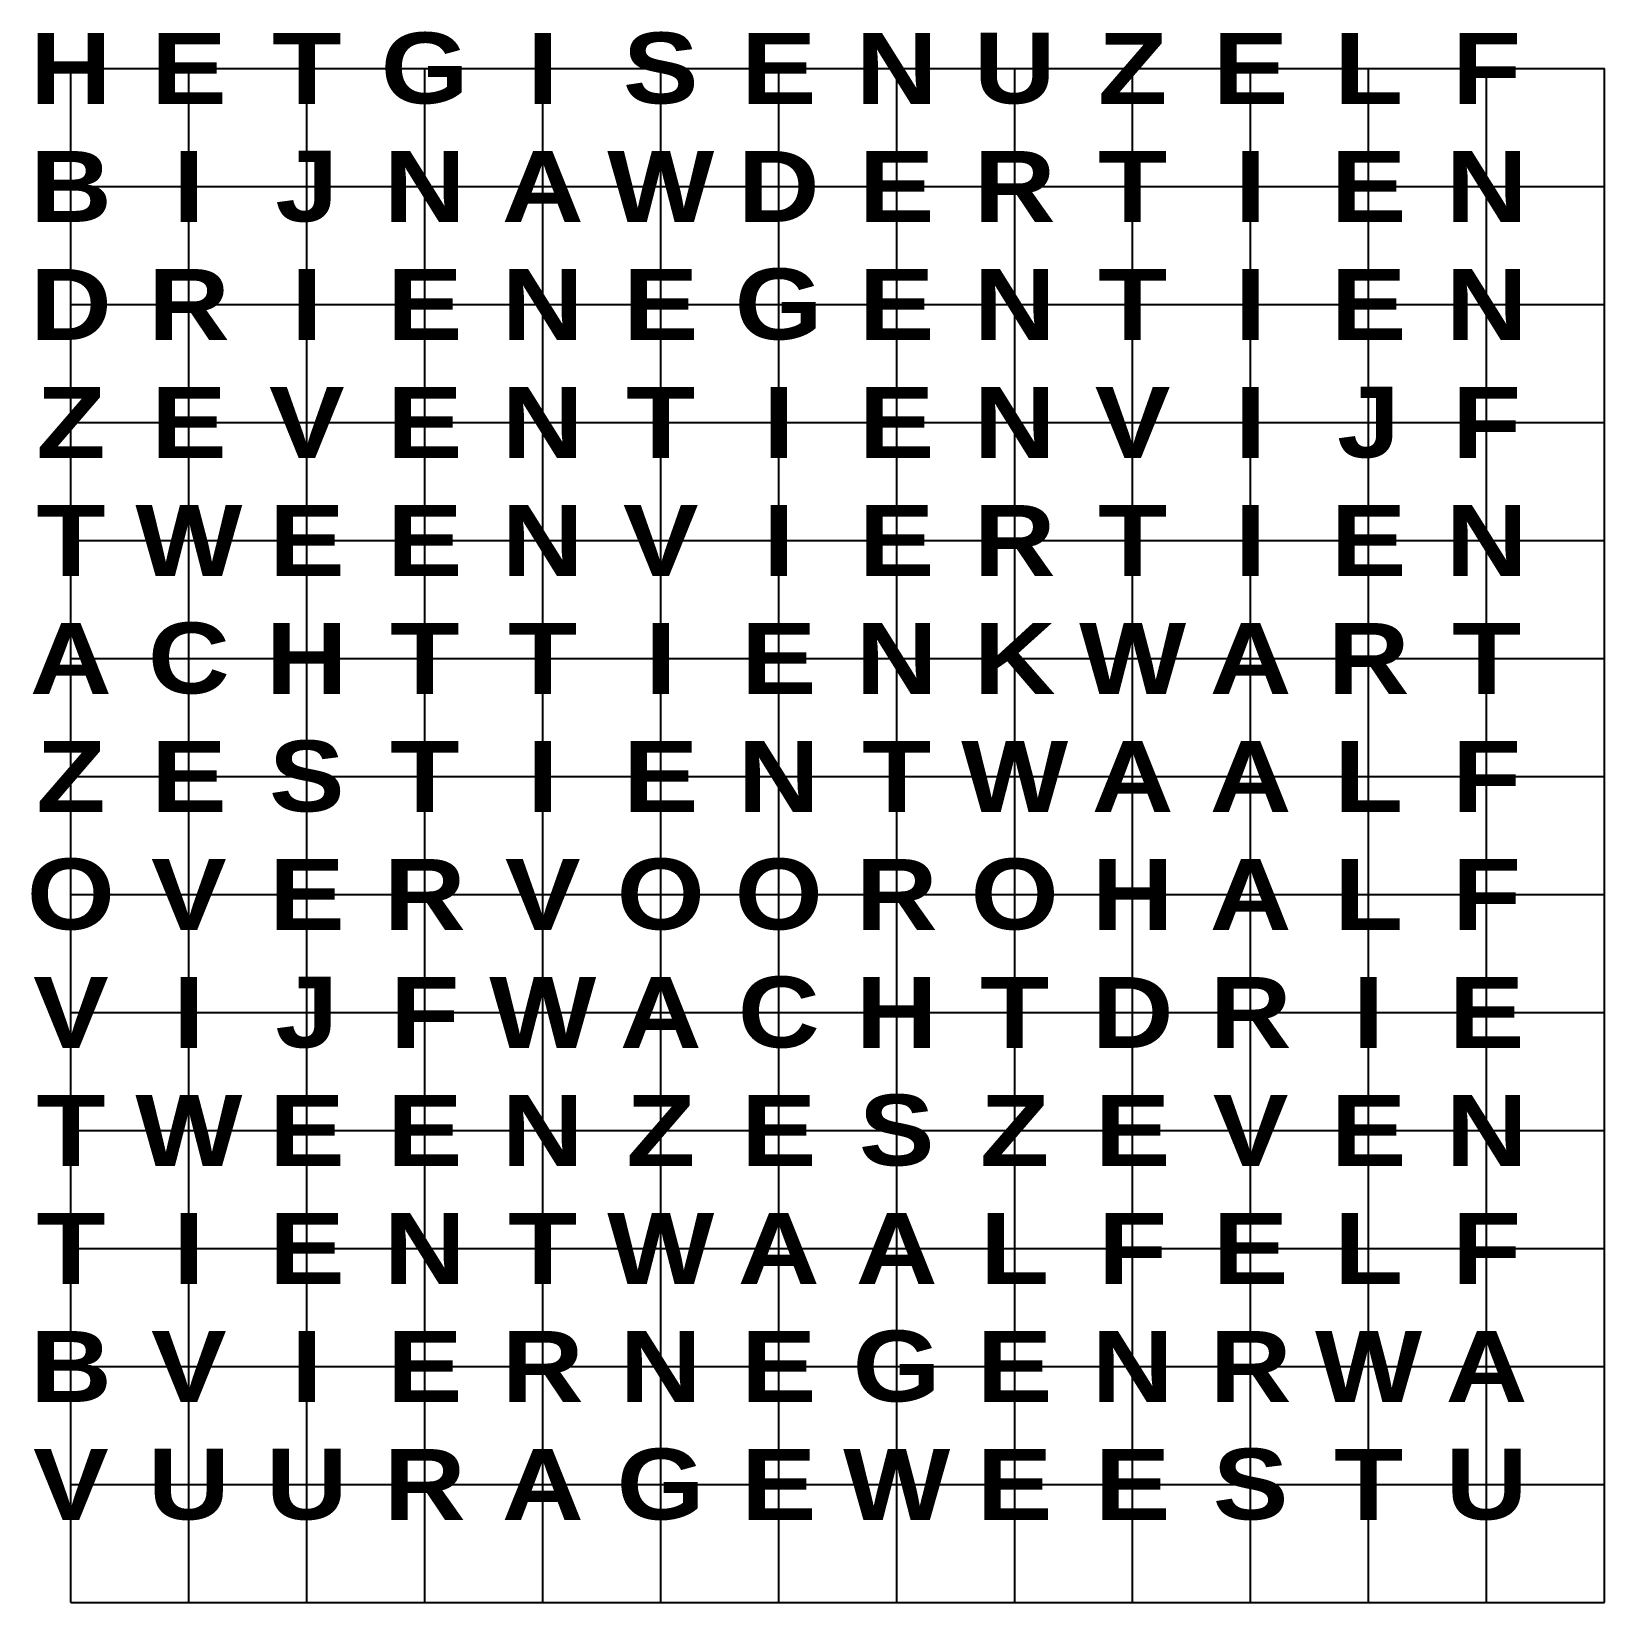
# Model space of a CAD drawing. Header units: millimetres. Extents: x -11 to 433, y -30 to 413.
import ezdxf

# ---------------------------------------------------------------- set-up
doc = ezdxf.new("R2010")
doc.units = ezdxf.units.MM
doc.layers.get('0').update_dxf_attribs({"lineweight": 25, "true_color": 0xffffff})
doc.styles.add('textstyle0', font='')
doc.styles.add('textstyle1', font='')
doc.styles.add('textstyle10', font='')
doc.styles.add('textstyle100', font='')
doc.styles.add('textstyle101', font='')
doc.styles.add('textstyle102', font='')
doc.styles.add('textstyle103', font='')
doc.styles.add('textstyle104', font='')
doc.styles.add('textstyle105', font='')
doc.styles.add('textstyle106', font='')
doc.styles.add('textstyle107', font='')
doc.styles.add('textstyle108', font='')
doc.styles.add('textstyle109', font='')
doc.styles.add('textstyle11', font='')
doc.styles.add('textstyle110', font='')
doc.styles.add('textstyle111', font='')
doc.styles.add('textstyle112', font='')
doc.styles.add('textstyle113', font='')
doc.styles.add('textstyle114', font='')
doc.styles.add('textstyle115', font='')
doc.styles.add('textstyle116', font='')
doc.styles.add('textstyle117', font='')
doc.styles.add('textstyle118', font='')
doc.styles.add('textstyle119', font='')
doc.styles.add('textstyle12', font='')
doc.styles.add('textstyle120', font='')
doc.styles.add('textstyle121', font='')
doc.styles.add('textstyle122', font='')
doc.styles.add('textstyle123', font='')
doc.styles.add('textstyle124', font='')
doc.styles.add('textstyle125', font='')
doc.styles.add('textstyle126', font='')
doc.styles.add('textstyle127', font='')
doc.styles.add('textstyle128', font='')
doc.styles.add('textstyle129', font='')
doc.styles.add('textstyle13', font='')
doc.styles.add('textstyle130', font='')
doc.styles.add('textstyle131', font='')
doc.styles.add('textstyle132', font='')
doc.styles.add('textstyle133', font='')
doc.styles.add('textstyle134', font='')
doc.styles.add('textstyle135', font='')
doc.styles.add('textstyle136', font='')
doc.styles.add('textstyle137', font='')
doc.styles.add('textstyle138', font='')
doc.styles.add('textstyle139', font='')
doc.styles.add('textstyle14', font='')
doc.styles.add('textstyle140', font='')
doc.styles.add('textstyle141', font='')
doc.styles.add('textstyle142', font='')
doc.styles.add('textstyle143', font='')
doc.styles.add('textstyle144', font='')
doc.styles.add('textstyle145', font='')
doc.styles.add('textstyle146', font='')
doc.styles.add('textstyle147', font='')
doc.styles.add('textstyle148', font='')
doc.styles.add('textstyle149', font='')
doc.styles.add('textstyle15', font='')
doc.styles.add('textstyle150', font='')
doc.styles.add('textstyle151', font='')
doc.styles.add('textstyle152', font='')
doc.styles.add('textstyle153', font='')
doc.styles.add('textstyle154', font='')
doc.styles.add('textstyle155', font='')
doc.styles.add('textstyle156', font='')
doc.styles.add('textstyle157', font='')
doc.styles.add('textstyle158', font='')
doc.styles.add('textstyle159', font='')
doc.styles.add('textstyle16', font='')
doc.styles.add('textstyle160', font='')
doc.styles.add('textstyle161', font='')
doc.styles.add('textstyle162', font='')
doc.styles.add('textstyle163', font='')
doc.styles.add('textstyle164', font='')
doc.styles.add('textstyle165', font='')
doc.styles.add('textstyle166', font='')
doc.styles.add('textstyle167', font='')
doc.styles.add('textstyle168', font='')
doc.styles.add('textstyle17', font='')
doc.styles.add('textstyle18', font='')
doc.styles.add('textstyle19', font='')
doc.styles.add('textstyle2', font='')
doc.styles.add('textstyle20', font='')
doc.styles.add('textstyle21', font='')
doc.styles.add('textstyle22', font='')
doc.styles.add('textstyle23', font='')
doc.styles.add('textstyle24', font='')
doc.styles.add('textstyle25', font='')
doc.styles.add('textstyle26', font='')
doc.styles.add('textstyle27', font='')
doc.styles.add('textstyle28', font='')
doc.styles.add('textstyle29', font='')
doc.styles.add('textstyle3', font='')
doc.styles.add('textstyle30', font='')
doc.styles.add('textstyle31', font='')
doc.styles.add('textstyle32', font='')
doc.styles.add('textstyle33', font='')
doc.styles.add('textstyle34', font='')
doc.styles.add('textstyle35', font='')
doc.styles.add('textstyle36', font='')
doc.styles.add('textstyle37', font='')
doc.styles.add('textstyle38', font='')
doc.styles.add('textstyle39', font='')
doc.styles.add('textstyle4', font='')
doc.styles.add('textstyle40', font='')
doc.styles.add('textstyle41', font='')
doc.styles.add('textstyle42', font='')
doc.styles.add('textstyle43', font='')
doc.styles.add('textstyle44', font='')
doc.styles.add('textstyle45', font='')
doc.styles.add('textstyle46', font='')
doc.styles.add('textstyle47', font='')
doc.styles.add('textstyle48', font='')
doc.styles.add('textstyle49', font='')
doc.styles.add('textstyle5', font='')
doc.styles.add('textstyle50', font='')
doc.styles.add('textstyle51', font='')
doc.styles.add('textstyle52', font='')
doc.styles.add('textstyle53', font='')
doc.styles.add('textstyle54', font='')
doc.styles.add('textstyle55', font='')
doc.styles.add('textstyle56', font='')
doc.styles.add('textstyle57', font='')
doc.styles.add('textstyle58', font='')
doc.styles.add('textstyle59', font='')
doc.styles.add('textstyle6', font='')
doc.styles.add('textstyle60', font='')
doc.styles.add('textstyle61', font='')
doc.styles.add('textstyle62', font='')
doc.styles.add('textstyle63', font='')
doc.styles.add('textstyle64', font='')
doc.styles.add('textstyle65', font='')
doc.styles.add('textstyle66', font='')
doc.styles.add('textstyle67', font='')
doc.styles.add('textstyle68', font='')
doc.styles.add('textstyle69', font='')
doc.styles.add('textstyle7', font='')
doc.styles.add('textstyle70', font='')
doc.styles.add('textstyle71', font='')
doc.styles.add('textstyle72', font='')
doc.styles.add('textstyle73', font='')
doc.styles.add('textstyle74', font='')
doc.styles.add('textstyle75', font='')
doc.styles.add('textstyle76', font='')
doc.styles.add('textstyle77', font='')
doc.styles.add('textstyle78', font='')
doc.styles.add('textstyle79', font='')
doc.styles.add('textstyle8', font='')
doc.styles.add('textstyle80', font='')
doc.styles.add('textstyle81', font='')
doc.styles.add('textstyle82', font='')
doc.styles.add('textstyle83', font='')
doc.styles.add('textstyle84', font='')
doc.styles.add('textstyle85', font='')
doc.styles.add('textstyle86', font='')
doc.styles.add('textstyle87', font='')
doc.styles.add('textstyle88', font='')
doc.styles.add('textstyle89', font='')
doc.styles.add('textstyle9', font='')
doc.styles.add('textstyle90', font='')
doc.styles.add('textstyle91', font='')
doc.styles.add('textstyle92', font='')
doc.styles.add('textstyle93', font='')
doc.styles.add('textstyle94', font='')
doc.styles.add('textstyle95', font='')
doc.styles.add('textstyle96', font='')
doc.styles.add('textstyle97', font='')
doc.styles.add('textstyle98', font='')
doc.styles.add('textstyle99', font='')
doc.styles.get('textstyle0').set_extended_font_data('Arial Black')
doc.styles.get('textstyle1').set_extended_font_data('Arial Black')
doc.styles.get('textstyle10').set_extended_font_data('Arial Black')
doc.styles.get('textstyle100').set_extended_font_data('Arial Black')
doc.styles.get('textstyle101').set_extended_font_data('Arial Black')
doc.styles.get('textstyle102').set_extended_font_data('Arial Black')
doc.styles.get('textstyle103').set_extended_font_data('Arial Black')
doc.styles.get('textstyle104').set_extended_font_data('Arial Black')
doc.styles.get('textstyle105').set_extended_font_data('Arial Black')
doc.styles.get('textstyle106').set_extended_font_data('Arial Black')
doc.styles.get('textstyle107').set_extended_font_data('Arial Black')
doc.styles.get('textstyle108').set_extended_font_data('Arial Black')
doc.styles.get('textstyle109').set_extended_font_data('Arial Black')
doc.styles.get('textstyle11').set_extended_font_data('Arial Black')
doc.styles.get('textstyle110').set_extended_font_data('Arial Black')
doc.styles.get('textstyle111').set_extended_font_data('Arial Black')
doc.styles.get('textstyle112').set_extended_font_data('Arial Black')
doc.styles.get('textstyle113').set_extended_font_data('Arial Black')
doc.styles.get('textstyle114').set_extended_font_data('Arial Black')
doc.styles.get('textstyle115').set_extended_font_data('Arial Black')
doc.styles.get('textstyle116').set_extended_font_data('Arial Black')
doc.styles.get('textstyle117').set_extended_font_data('Arial Black')
doc.styles.get('textstyle118').set_extended_font_data('Arial Black')
doc.styles.get('textstyle119').set_extended_font_data('Arial Black')
doc.styles.get('textstyle12').set_extended_font_data('Arial Black')
doc.styles.get('textstyle120').set_extended_font_data('Arial Black')
doc.styles.get('textstyle121').set_extended_font_data('Arial Black')
doc.styles.get('textstyle122').set_extended_font_data('Arial Black')
doc.styles.get('textstyle123').set_extended_font_data('Arial Black')
doc.styles.get('textstyle124').set_extended_font_data('Arial Black')
doc.styles.get('textstyle125').set_extended_font_data('Arial Black')
doc.styles.get('textstyle126').set_extended_font_data('Arial Black')
doc.styles.get('textstyle127').set_extended_font_data('Arial Black')
doc.styles.get('textstyle128').set_extended_font_data('Arial Black')
doc.styles.get('textstyle129').set_extended_font_data('Arial Black')
doc.styles.get('textstyle13').set_extended_font_data('Arial Black')
doc.styles.get('textstyle130').set_extended_font_data('Arial Black')
doc.styles.get('textstyle131').set_extended_font_data('Arial Black')
doc.styles.get('textstyle132').set_extended_font_data('Arial Black')
doc.styles.get('textstyle133').set_extended_font_data('Arial Black')
doc.styles.get('textstyle134').set_extended_font_data('Arial Black')
doc.styles.get('textstyle135').set_extended_font_data('Arial Black')
doc.styles.get('textstyle136').set_extended_font_data('Arial Black')
doc.styles.get('textstyle137').set_extended_font_data('Arial Black')
doc.styles.get('textstyle138').set_extended_font_data('Arial Black')
doc.styles.get('textstyle139').set_extended_font_data('Arial Black')
doc.styles.get('textstyle14').set_extended_font_data('Arial Black')
doc.styles.get('textstyle140').set_extended_font_data('Arial Black')
doc.styles.get('textstyle141').set_extended_font_data('Arial Black')
doc.styles.get('textstyle142').set_extended_font_data('Arial Black')
doc.styles.get('textstyle143').set_extended_font_data('Arial Black')
doc.styles.get('textstyle144').set_extended_font_data('Arial Black')
doc.styles.get('textstyle145').set_extended_font_data('Arial Black')
doc.styles.get('textstyle146').set_extended_font_data('Arial Black')
doc.styles.get('textstyle147').set_extended_font_data('Arial Black')
doc.styles.get('textstyle148').set_extended_font_data('Arial Black')
doc.styles.get('textstyle149').set_extended_font_data('Arial Black')
doc.styles.get('textstyle15').set_extended_font_data('Arial Black')
doc.styles.get('textstyle150').set_extended_font_data('Arial Black')
doc.styles.get('textstyle151').set_extended_font_data('Arial Black')
doc.styles.get('textstyle152').set_extended_font_data('Arial Black')
doc.styles.get('textstyle153').set_extended_font_data('Arial Black')
doc.styles.get('textstyle154').set_extended_font_data('Arial Black')
doc.styles.get('textstyle155').set_extended_font_data('Arial Black')
doc.styles.get('textstyle156').set_extended_font_data('Arial Black')
doc.styles.get('textstyle157').set_extended_font_data('Arial Black')
doc.styles.get('textstyle158').set_extended_font_data('Arial Black')
doc.styles.get('textstyle159').set_extended_font_data('Arial Black')
doc.styles.get('textstyle16').set_extended_font_data('Arial Black')
doc.styles.get('textstyle160').set_extended_font_data('Arial Black')
doc.styles.get('textstyle161').set_extended_font_data('Arial Black')
doc.styles.get('textstyle162').set_extended_font_data('Arial Black')
doc.styles.get('textstyle163').set_extended_font_data('Arial Black')
doc.styles.get('textstyle164').set_extended_font_data('Arial Black')
doc.styles.get('textstyle165').set_extended_font_data('Arial Black')
doc.styles.get('textstyle166').set_extended_font_data('Arial Black')
doc.styles.get('textstyle167').set_extended_font_data('Arial Black')
doc.styles.get('textstyle168').set_extended_font_data('Arial Black')
doc.styles.get('textstyle17').set_extended_font_data('Arial Black')
doc.styles.get('textstyle18').set_extended_font_data('Arial Black')
doc.styles.get('textstyle19').set_extended_font_data('Arial Black')
doc.styles.get('textstyle2').set_extended_font_data('Arial Black')
doc.styles.get('textstyle20').set_extended_font_data('Arial Black')
doc.styles.get('textstyle21').set_extended_font_data('Arial Black')
doc.styles.get('textstyle22').set_extended_font_data('Arial Black')
doc.styles.get('textstyle23').set_extended_font_data('Arial Black')
doc.styles.get('textstyle24').set_extended_font_data('Arial Black')
doc.styles.get('textstyle25').set_extended_font_data('Arial Black')
doc.styles.get('textstyle26').set_extended_font_data('Arial Black')
doc.styles.get('textstyle27').set_extended_font_data('Arial Black')
doc.styles.get('textstyle28').set_extended_font_data('Arial Black')
doc.styles.get('textstyle29').set_extended_font_data('Arial Black')
doc.styles.get('textstyle3').set_extended_font_data('Arial Black')
doc.styles.get('textstyle30').set_extended_font_data('Arial Black')
doc.styles.get('textstyle31').set_extended_font_data('Arial Black')
doc.styles.get('textstyle32').set_extended_font_data('Arial Black')
doc.styles.get('textstyle33').set_extended_font_data('Arial Black')
doc.styles.get('textstyle34').set_extended_font_data('Arial Black')
doc.styles.get('textstyle35').set_extended_font_data('Arial Black')
doc.styles.get('textstyle36').set_extended_font_data('Arial Black')
doc.styles.get('textstyle37').set_extended_font_data('Arial Black')
doc.styles.get('textstyle38').set_extended_font_data('Arial Black')
doc.styles.get('textstyle39').set_extended_font_data('Arial Black')
doc.styles.get('textstyle4').set_extended_font_data('Arial Black')
doc.styles.get('textstyle40').set_extended_font_data('Arial Black')
doc.styles.get('textstyle41').set_extended_font_data('Arial Black')
doc.styles.get('textstyle42').set_extended_font_data('Arial Black')
doc.styles.get('textstyle43').set_extended_font_data('Arial Black')
doc.styles.get('textstyle44').set_extended_font_data('Arial Black')
doc.styles.get('textstyle45').set_extended_font_data('Arial Black')
doc.styles.get('textstyle46').set_extended_font_data('Arial Black')
doc.styles.get('textstyle47').set_extended_font_data('Arial Black')
doc.styles.get('textstyle48').set_extended_font_data('Arial Black')
doc.styles.get('textstyle49').set_extended_font_data('Arial Black')
doc.styles.get('textstyle5').set_extended_font_data('Arial Black')
doc.styles.get('textstyle50').set_extended_font_data('Arial Black')
doc.styles.get('textstyle51').set_extended_font_data('Arial Black')
doc.styles.get('textstyle52').set_extended_font_data('Arial Black')
doc.styles.get('textstyle53').set_extended_font_data('Arial Black')
doc.styles.get('textstyle54').set_extended_font_data('Arial Black')
doc.styles.get('textstyle55').set_extended_font_data('Arial Black')
doc.styles.get('textstyle56').set_extended_font_data('Arial Black')
doc.styles.get('textstyle57').set_extended_font_data('Arial Black')
doc.styles.get('textstyle58').set_extended_font_data('Arial Black')
doc.styles.get('textstyle59').set_extended_font_data('Arial Black')
doc.styles.get('textstyle6').set_extended_font_data('Arial Black')
doc.styles.get('textstyle60').set_extended_font_data('Arial Black')
doc.styles.get('textstyle61').set_extended_font_data('Arial Black')
doc.styles.get('textstyle62').set_extended_font_data('Arial Black')
doc.styles.get('textstyle63').set_extended_font_data('Arial Black')
doc.styles.get('textstyle64').set_extended_font_data('Arial Black')
doc.styles.get('textstyle65').set_extended_font_data('Arial Black')
doc.styles.get('textstyle66').set_extended_font_data('Arial Black')
doc.styles.get('textstyle67').set_extended_font_data('Arial Black')
doc.styles.get('textstyle68').set_extended_font_data('Arial Black')
doc.styles.get('textstyle69').set_extended_font_data('Arial Black')
doc.styles.get('textstyle7').set_extended_font_data('Arial Black')
doc.styles.get('textstyle70').set_extended_font_data('Arial Black')
doc.styles.get('textstyle71').set_extended_font_data('Arial Black')
doc.styles.get('textstyle72').set_extended_font_data('Arial Black')
doc.styles.get('textstyle73').set_extended_font_data('Arial Black')
doc.styles.get('textstyle74').set_extended_font_data('Arial Black')
doc.styles.get('textstyle75').set_extended_font_data('Arial Black')
doc.styles.get('textstyle76').set_extended_font_data('Arial Black')
doc.styles.get('textstyle77').set_extended_font_data('Arial Black')
doc.styles.get('textstyle78').set_extended_font_data('Arial Black')
doc.styles.get('textstyle79').set_extended_font_data('Arial Black')
doc.styles.get('textstyle8').set_extended_font_data('Arial Black')
doc.styles.get('textstyle80').set_extended_font_data('Arial Black')
doc.styles.get('textstyle81').set_extended_font_data('Arial Black')
doc.styles.get('textstyle82').set_extended_font_data('Arial Black')
doc.styles.get('textstyle83').set_extended_font_data('Arial Black')
doc.styles.get('textstyle84').set_extended_font_data('Arial Black')
doc.styles.get('textstyle85').set_extended_font_data('Arial Black')
doc.styles.get('textstyle86').set_extended_font_data('Arial Black')
doc.styles.get('textstyle87').set_extended_font_data('Arial Black')
doc.styles.get('textstyle88').set_extended_font_data('Arial Black')
doc.styles.get('textstyle89').set_extended_font_data('Arial Black')
doc.styles.get('textstyle9').set_extended_font_data('Arial Black')
doc.styles.get('textstyle90').set_extended_font_data('Arial Black')
doc.styles.get('textstyle91').set_extended_font_data('Arial Black')
doc.styles.get('textstyle92').set_extended_font_data('Arial Black')
doc.styles.get('textstyle93').set_extended_font_data('Arial Black')
doc.styles.get('textstyle94').set_extended_font_data('Arial Black')
doc.styles.get('textstyle95').set_extended_font_data('Arial Black')
doc.styles.get('textstyle96').set_extended_font_data('Arial Black')
doc.styles.get('textstyle97').set_extended_font_data('Arial Black')
doc.styles.get('textstyle98').set_extended_font_data('Arial Black')
doc.styles.get('textstyle99').set_extended_font_data('Arial Black')

msp = doc.modelspace()

# ---------------------------------------------------------------- texts
at = {"ltscale": 5, "char_height": 20, "attachment_point": 5}
for s, insert, style in [('G', (99.9, 402.93), 'textstyle21'), ('S', (166.5, 402.93), 'textstyle19'), ('U', (266.4, 402.93), 'textstyle30'), ('H', (0, 402.93), 'textstyle22'), ('E', (33.3, 402.93), 'textstyle23'), ('T', (66.6, 402.93), 'textstyle20'), ('I', (133.2, 402.93), 'textstyle18'), ('E', (199.8, 402.93), 'textstyle16'), ('N', (233.1, 402.93), 'textstyle17'), ('Z', (299.7, 402.93), 'textstyle31'), ('E', (333, 402.93), 'textstyle28'), ('L', (366.3, 402.93), 'textstyle29'), ('B', (0, 369.63), 'textstyle0'), ('I', (33.3, 369.63), 'textstyle1'), ('J', (66.6, 369.63), 'textstyle15'), ('N', (99.9, 369.63), 'textstyle14'), ('A', (133.2, 369.63), 'textstyle5'), ('W', (166.5, 369.63), 'textstyle7'), ('D', (199.8, 369.63), 'textstyle4'), ('E', (233.1, 369.63), 'textstyle3'), ('R', (266.4, 369.63), 'textstyle2'), ('T', (299.7, 369.63), 'textstyle24'), ('I', (333, 369.63), 'textstyle27'), ('E', (366.3, 369.63), 'textstyle25'), ('N', (399.6, 369.63), 'textstyle6'), ('G', (199.8, 336.33), 'textstyle151'), ('D', (0, 336.33), 'textstyle149'), ('R', (33.3, 336.33), 'textstyle146'), ('I', (66.6, 336.33), 'textstyle144'), ('E', (99.9, 336.33), 'textstyle147'), ('N', (133.2, 336.33), 'textstyle9'), ('E', (166.5, 336.33), 'textstyle8'), ('E', (233.1, 336.33), 'textstyle148'), ('N', (266.4, 336.33), 'textstyle150'), ('T', (299.7, 336.33), 'textstyle13'), ('I', (333, 336.33), 'textstyle12'), ('E', (366.3, 336.33), 'textstyle10'), ('N', (399.6, 336.33), 'textstyle11'), ('Z', (0, 303.03), 'textstyle134'), ('E', (33.3, 303.03), 'textstyle132'), ('V', (66.6, 303.03), 'textstyle133'), ('E', (99.9, 303.03), 'textstyle135'), ('N', (133.2, 303.03), 'textstyle154'), ('T', (166.5, 303.03), 'textstyle157'), ('I', (199.8, 303.03), 'textstyle152'), ('E', (233.1, 303.03), 'textstyle153'), ('N', (266.4, 303.03), 'textstyle155'), ('V', (299.7, 303.03), 'textstyle158'), ('I', (333, 303.03), 'textstyle145'), ('J', (366.3, 303.03), 'textstyle159'), ('F', (399.6, 303.03), 'textstyle156'), ('T', (0, 269.73), 'textstyle139'), ('W', (33.3, 269.73), 'textstyle137'), ('E', (66.6, 269.73), 'textstyle118'), ('E', (99.9, 269.73), 'textstyle136'), ('N', (133.2, 269.73), 'textstyle143'), ('V', (166.5, 269.73), 'textstyle142'), ('I', (199.8, 269.73), 'textstyle141'), ('E', (233.1, 269.73), 'textstyle138'), ('R', (266.4, 269.73), 'textstyle140'), ('T', (299.7, 269.73), 'textstyle131'), ('I', (333, 269.73), 'textstyle130'), ('E', (366.3, 269.73), 'textstyle129'), ('N', (399.6, 269.73), 'textstyle128'), ('A', (0, 236.43), 'textstyle124'), ('C', (33.3, 236.43), 'textstyle122'), ('H', (66.6, 236.43), 'textstyle123'), ('T', (99.9, 236.43), 'textstyle125'), ('T', (133.2, 236.43), 'textstyle112'), ('I', (166.5, 236.43), 'textstyle115'), ('E', (199.8, 236.43), 'textstyle127'), ('N', (233.1, 236.43), 'textstyle113'), ('K', (266.4, 236.43), 'textstyle126'), ('W', (299.7, 236.43), 'textstyle116'), ('A', (333, 236.43), 'textstyle119'), ('R', (366.3, 236.43), 'textstyle114'), ('T', (399.6, 236.43), 'textstyle117'), ('S', (66.6, 203.13), 'textstyle110'), ('Z', (0, 203.13), 'textstyle97'), ('E', (33.3, 203.13), 'textstyle108'), ('T', (99.9, 203.13), 'textstyle111'), ('I', (133.2, 203.13), 'textstyle101'), ('E', (166.5, 203.13), 'textstyle100'), ('N', (199.8, 203.13), 'textstyle96'), ('T', (233.1, 203.13), 'textstyle98'), ('W', (266.4, 203.13), 'textstyle99'), ('A', (299.7, 203.13), 'textstyle121'), ('A', (333, 203.13), 'textstyle120'), ('L', (366.3, 203.13), 'textstyle103'), ('F', (399.6, 203.13), 'textstyle102'), ('O', (0, 169.83), 'textstyle82'), ('V', (33.3, 169.83), 'textstyle81'), ('E', (66.6, 169.83), 'textstyle83'), ('R', (99.9, 169.83), 'textstyle80'), ('V', (133.2, 169.83), 'textstyle86'), ('O', (166.5, 169.83), 'textstyle105'), ('O', (199.8, 169.83), 'textstyle85'), ('R', (233.1, 169.83), 'textstyle87'), ('O', (266.4, 169.83), 'textstyle84'), ('H', (299.7, 169.83), 'textstyle106'), ('A', (333, 169.83), 'textstyle109'), ('L', (366.3, 169.83), 'textstyle104'), ('F', (399.6, 169.83), 'textstyle107'), ('V', (0, 136.53), 'textstyle71'), ('I', (33.3, 136.53), 'textstyle66'), ('J', (66.6, 136.53), 'textstyle68'), ('F', (99.9, 136.53), 'textstyle69'), ('W', (133.2, 136.53), 'textstyle88'), ('A', (166.5, 136.53), 'textstyle91'), ('C', (199.8, 136.53), 'textstyle70'), ('H', (233.1, 136.53), 'textstyle89'), ('T', (266.4, 136.53), 'textstyle95'), ('D', (299.7, 136.53), 'textstyle92'), ('R', (333, 136.53), 'textstyle94'), ('I', (366.3, 136.53), 'textstyle90'), ('E', (399.6, 136.53), 'textstyle93'), ('T', (0, 103.23), 'textstyle73'), ('W', (33.3, 103.23), 'textstyle55'), ('E', (66.6, 103.23), 'textstyle54'), ('E', (99.9, 103.23), 'textstyle77'), ('N', (133.2, 103.23), 'textstyle74'), ('Z', (166.5, 103.23), 'textstyle76'), ('E', (199.8, 103.23), 'textstyle72'), ('S', (233.1, 103.23), 'textstyle75'), ('Z', (266.4, 103.23), 'textstyle64'), ('E', (299.7, 103.23), 'textstyle65'), ('V', (333, 103.23), 'textstyle67'), ('E', (366.3, 103.23), 'textstyle79'), ('N', (399.6, 103.23), 'textstyle78'), ('T', (0, 69.93), 'textstyle58'), ('I', (33.3, 69.93), 'textstyle56'), ('E', (66.6, 69.93), 'textstyle59'), ('N', (99.9, 69.93), 'textstyle62'), ('T', (133.2, 69.93), 'textstyle63'), ('W', (166.5, 69.93), 'textstyle49'), ('A', (199.8, 69.93), 'textstyle61'), ('A', (233.1, 69.93), 'textstyle60'), ('L', (266.4, 69.93), 'textstyle53'), ('F', (299.7, 69.93), 'textstyle50'), ('E', (333, 69.93), 'textstyle52'), ('L', (366.3, 69.93), 'textstyle48'), ('F', (399.6, 69.93), 'textstyle51'), ('B', (0, 36.63), 'textstyle47'), ('V', (33.3, 36.63), 'textstyle45'), ('I', (66.6, 36.63), 'textstyle44'), ('E', (99.9, 36.63), 'textstyle35'), ('R', (133.2, 36.63), 'textstyle32'), ('N', (166.5, 36.63), 'textstyle34'), ('E', (199.8, 36.63), 'textstyle46'), ('G', (233.1, 36.63), 'textstyle33'), ('E', (266.4, 36.63), 'textstyle39'), ('N', (299.7, 36.63), 'textstyle57'), ('R', (333, 36.63), 'textstyle38'), ('W', (366.3, 36.63), 'textstyle37'), ('A', (399.6, 36.63), 'textstyle36'), ('V', (0, 3.33), 'textstyle160'), ('U', (33.3, 3.33), 'textstyle168'), ('U', (66.6, 3.33), 'textstyle161'), ('R', (99.9, 3.33), 'textstyle165'), ('A', (133.2, 3.33), 'textstyle167'), ('G', (166.5, 3.33), 'textstyle164'), ('E', (199.8, 3.33), 'textstyle163'), ('W', (233.1, 3.33), 'textstyle162'), ('E', (266.4, 3.33), 'textstyle40'), ('E', (299.7, 3.33), 'textstyle42'), ('S', (333, 3.33), 'textstyle43'), ('T', (366.3, 3.33), 'textstyle166'), ('U', (399.6, 3.33), 'textstyle41')]:
    msp.add_mtext(s, dxfattribs=dict(at, insert=insert, style=style))
at = {"ltscale": 3, "insert": (399.6, 402.93), "char_height": 20, "attachment_point": 5, "style": 'textstyle26'}
msp.add_mtext('F', dxfattribs=at)

# ---------------------------------------------------------------- blocks, each defined once
blk = doc.blocks.new('raster')
for p, q in [((0, 0), (3.33, 0)), ((0, -3.33), (0, 0)), ((3.33, 0), (6.66, 0)), ((3.33, -3.33), (3.33, 0)), ((3.33, -3.33), (3.33, 0)), ((6.66, 0), (9.99, 0)), ((6.66, -3.33), (6.66, 0)), ((6.66, -3.33), (6.66, 0)), ((9.99, 0), (13.32, 0)), ((9.99, -3.33), (9.99, 0)), ((9.99, -3.33), (9.99, 0)), ((13.32, 0), (16.65, 0)), ((13.32, -3.33), (13.32, 0)), ((13.32, -3.33), (13.32, 0)), ((16.65, 0), (19.98, 0)), ((16.65, -3.33), (16.65, 0)), ((16.65, -3.33), (16.65, 0)), ((19.98, 0), (23.31, 0)), ((19.98, -3.33), (19.98, 0)), ((19.98, -3.33), (19.98, 0)), ((23.31, 0), (26.64, 0)), ((23.31, -3.33), (23.31, 0)), ((23.31, -3.33), (23.31, 0)), ((26.64, 0), (29.97, 0)), ((26.64, -3.33), (26.64, 0)), ((26.64, -3.33), (26.64, 0)), ((29.97, 0), (33.3, 0)), ((29.97, -3.33), (29.97, 0)), ((29.97, -3.33), (29.97, 0)), ((33.3, 0), (36.63, 0)), ((33.3, -3.33), (33.3, 0)), ((33.3, -3.33), (33.3, 0)), ((36.63, 0), (39.96, 0)), ((36.63, -3.33), (36.63, 0)), ((36.63, -3.33), (36.63, 0)), ((39.96, 0), (43.29, 0)), ((39.96, -3.33), (39.96, 0)), ((39.96, -3.33), (39.96, 0)), ((43.29, -3.33), (43.29, 0)), ((0, -3.33), (3.33, -3.33)), ((0, -3.33), (3.33, -3.33)), ((0, -6.66), (0, -3.33)), ((3.33, -3.33), (6.66, -3.33)), ((3.33, -3.33), (6.66, -3.33)), ((3.33, -6.66), (3.33, -3.33)), ((3.33, -6.66), (3.33, -3.33)), ((6.66, -3.33), (9.99, -3.33)), ((6.66, -3.33), (9.99, -3.33)), ((6.66, -6.66), (6.66, -3.33)), ((6.66, -6.66), (6.66, -3.33)), ((9.99, -3.33), (13.32, -3.33)), ((9.99, -3.33), (13.32, -3.33)), ((9.99, -6.66), (9.99, -3.33)), ((9.99, -6.66), (9.99, -3.33)), ((13.32, -3.33), (16.65, -3.33)), ((13.32, -3.33), (16.65, -3.33)), ((13.32, -6.66), (13.32, -3.33)), ((13.32, -6.66), (13.32, -3.33)), ((16.65, -3.33), (19.98, -3.33)), ((16.65, -3.33), (19.98, -3.33)), ((16.65, -6.66), (16.65, -3.33)), ((16.65, -6.66), (16.65, -3.33)), ((19.98, -3.33), (23.31, -3.33)), ((19.98, -3.33), (23.31, -3.33)), ((19.98, -6.66), (19.98, -3.33)), ((19.98, -6.66), (19.98, -3.33)), ((23.31, -3.33), (26.64, -3.33)), ((23.31, -3.33), (26.64, -3.33)), ((23.31, -6.66), (23.31, -3.33)), ((23.31, -6.66), (23.31, -3.33)), ((26.64, -3.33), (29.97, -3.33)), ((26.64, -3.33), (29.97, -3.33)), ((26.64, -6.66), (26.64, -3.33)), ((26.64, -6.66), (26.64, -3.33)), ((29.97, -3.33), (33.3, -3.33)), ((29.97, -3.33), (33.3, -3.33)), ((29.97, -6.66), (29.97, -3.33)), ((29.97, -6.66), (29.97, -3.33)), ((33.3, -3.33), (36.63, -3.33)), ((33.3, -3.33), (36.63, -3.33)), ((33.3, -6.66), (33.3, -3.33)), ((33.3, -6.66), (33.3, -3.33)), ((36.63, -3.33), (39.96, -3.33)), ((36.63, -3.33), (39.96, -3.33)), ((36.63, -6.66), (36.63, -3.33)), ((36.63, -6.66), (36.63, -3.33)), ((39.96, -3.33), (43.29, -3.33)), ((39.96, -3.33), (43.29, -3.33)), ((39.96, -6.66), (39.96, -3.33)), ((39.96, -6.66), (39.96, -3.33)), ((43.29, -6.66), (43.29, -3.33)), ((0, -6.66), (3.33, -6.66)), ((0, -6.66), (3.33, -6.66)), ((0, -9.99), (0, -6.66)), ((3.33, -6.66), (6.66, -6.66)), ((3.33, -6.66), (6.66, -6.66)), ((3.33, -9.99), (3.33, -6.66)), ((3.33, -9.99), (3.33, -6.66)), ((6.66, -6.66), (9.99, -6.66)), ((6.66, -6.66), (9.99, -6.66)), ((6.66, -9.99), (6.66, -6.66)), ((6.66, -9.99), (6.66, -6.66)), ((9.99, -6.66), (13.32, -6.66)), ((9.99, -6.66), (13.32, -6.66)), ((9.99, -9.99), (9.99, -6.66)), ((9.99, -9.99), (9.99, -6.66)), ((13.32, -6.66), (16.65, -6.66)), ((13.32, -6.66), (16.65, -6.66)), ((13.32, -9.99), (13.32, -6.66)), ((13.32, -9.99), (13.32, -6.66)), ((16.65, -6.66), (19.98, -6.66)), ((16.65, -6.66), (19.98, -6.66)), ((16.65, -9.99), (16.65, -6.66)), ((16.65, -9.99), (16.65, -6.66)), ((19.98, -6.66), (23.31, -6.66)), ((19.98, -6.66), (23.31, -6.66)), ((19.98, -9.99), (19.98, -6.66)), ((19.98, -9.99), (19.98, -6.66)), ((23.31, -6.66), (26.64, -6.66)), ((23.31, -6.66), (26.64, -6.66)), ((23.31, -9.99), (23.31, -6.66)), ((23.31, -9.99), (23.31, -6.66)), ((26.64, -6.66), (29.97, -6.66)), ((26.64, -6.66), (29.97, -6.66)), ((26.64, -9.99), (26.64, -6.66)), ((26.64, -9.99), (26.64, -6.66)), ((29.97, -6.66), (33.3, -6.66)), ((29.97, -6.66), (33.3, -6.66)), ((29.97, -9.99), (29.97, -6.66)), ((29.97, -9.99), (29.97, -6.66)), ((33.3, -6.66), (36.63, -6.66)), ((33.3, -6.66), (36.63, -6.66)), ((33.3, -9.99), (33.3, -6.66)), ((33.3, -9.99), (33.3, -6.66)), ((36.63, -6.66), (39.96, -6.66)), ((36.63, -6.66), (39.96, -6.66)), ((36.63, -9.99), (36.63, -6.66)), ((36.63, -9.99), (36.63, -6.66)), ((39.96, -6.66), (43.29, -6.66)), ((39.96, -6.66), (43.29, -6.66)), ((39.96, -9.99), (39.96, -6.66)), ((39.96, -9.99), (39.96, -6.66)), ((43.29, -9.99), (43.29, -6.66)), ((0, -9.99), (3.33, -9.99)), ((0, -9.99), (3.33, -9.99)), ((0, -13.32), (0, -9.99)), ((3.33, -9.99), (6.66, -9.99)), ((3.33, -9.99), (6.66, -9.99)), ((3.33, -13.32), (3.33, -9.99)), ((3.33, -13.32), (3.33, -9.99)), ((6.66, -9.99), (9.99, -9.99)), ((6.66, -9.99), (9.99, -9.99)), ((6.66, -13.32), (6.66, -9.99)), ((6.66, -13.32), (6.66, -9.99)), ((9.99, -9.99), (13.32, -9.99)), ((9.99, -9.99), (13.32, -9.99)), ((9.99, -13.32), (9.99, -9.99)), ((9.99, -13.32), (9.99, -9.99)), ((13.32, -9.99), (16.65, -9.99)), ((13.32, -9.99), (16.65, -9.99)), ((13.32, -13.32), (13.32, -9.99)), ((13.32, -13.32), (13.32, -9.99)), ((16.65, -9.99), (19.98, -9.99)), ((16.65, -9.99), (19.98, -9.99)), ((16.65, -13.32), (16.65, -9.99)), ((16.65, -13.32), (16.65, -9.99)), ((19.98, -9.99), (23.31, -9.99)), ((19.98, -9.99), (23.31, -9.99)), ((19.98, -13.32), (19.98, -9.99)), ((19.98, -13.32), (19.98, -9.99)), ((23.31, -9.99), (26.64, -9.99)), ((23.31, -9.99), (26.64, -9.99)), ((23.31, -13.32), (23.31, -9.99)), ((23.31, -13.32), (23.31, -9.99)), ((26.64, -9.99), (29.97, -9.99)), ((26.64, -9.99), (29.97, -9.99)), ((26.64, -13.32), (26.64, -9.99)), ((26.64, -13.32), (26.64, -9.99)), ((29.97, -9.99), (33.3, -9.99)), ((29.97, -9.99), (33.3, -9.99)), ((29.97, -13.32), (29.97, -9.99)), ((29.97, -13.32), (29.97, -9.99)), ((33.3, -9.99), (36.63, -9.99)), ((33.3, -9.99), (36.63, -9.99)), ((33.3, -13.32), (33.3, -9.99)), ((33.3, -13.32), (33.3, -9.99)), ((36.63, -9.99), (39.96, -9.99)), ((36.63, -9.99), (39.96, -9.99)), ((36.63, -13.32), (36.63, -9.99)), ((36.63, -13.32), (36.63, -9.99)), ((39.96, -9.99), (43.29, -9.99)), ((39.96, -9.99), (43.29, -9.99)), ((39.96, -13.32), (39.96, -9.99)), ((39.96, -13.32), (39.96, -9.99)), ((43.29, -13.32), (43.29, -9.99)), ((0, -13.32), (3.33, -13.32)), ((0, -13.32), (3.33, -13.32)), ((0, -16.65), (0, -13.32)), ((3.33, -13.32), (6.66, -13.32)), ((3.33, -13.32), (6.66, -13.32)), ((3.33, -16.65), (3.33, -13.32)), ((3.33, -16.65), (3.33, -13.32)), ((6.66, -13.32), (9.99, -13.32)), ((6.66, -13.32), (9.99, -13.32)), ((6.66, -16.65), (6.66, -13.32)), ((6.66, -16.65), (6.66, -13.32)), ((9.99, -13.32), (13.32, -13.32)), ((9.99, -13.32), (13.32, -13.32)), ((9.99, -16.65), (9.99, -13.32)), ((9.99, -16.65), (9.99, -13.32)), ((13.32, -13.32), (16.65, -13.32)), ((13.32, -13.32), (16.65, -13.32)), ((13.32, -16.65), (13.32, -13.32)), ((13.32, -16.65), (13.32, -13.32)), ((16.65, -13.32), (19.98, -13.32)), ((16.65, -13.32), (19.98, -13.32)), ((16.65, -16.65), (16.65, -13.32)), ((16.65, -16.65), (16.65, -13.32)), ((19.98, -13.32), (23.31, -13.32)), ((19.98, -13.32), (23.31, -13.32)), ((19.98, -16.65), (19.98, -13.32)), ((19.98, -16.65), (19.98, -13.32)), ((23.31, -13.32), (26.64, -13.32)), ((23.31, -13.32), (26.64, -13.32)), ((23.31, -16.65), (23.31, -13.32)), ((23.31, -16.65), (23.31, -13.32)), ((26.64, -13.32), (29.97, -13.32)), ((26.64, -13.32), (29.97, -13.32)), ((26.64, -16.65), (26.64, -13.32)), ((26.64, -16.65), (26.64, -13.32)), ((29.97, -13.32), (33.3, -13.32)), ((29.97, -13.32), (33.3, -13.32)), ((29.97, -16.65), (29.97, -13.32)), ((29.97, -16.65), (29.97, -13.32)), ((33.3, -13.32), (36.63, -13.32)), ((33.3, -13.32), (36.63, -13.32)), ((33.3, -16.65), (33.3, -13.32)), ((33.3, -16.65), (33.3, -13.32)), ((36.63, -13.32), (39.96, -13.32)), ((36.63, -13.32), (39.96, -13.32)), ((36.63, -16.65), (36.63, -13.32)), ((36.63, -16.65), (36.63, -13.32)), ((39.96, -13.32), (43.29, -13.32)), ((39.96, -13.32), (43.29, -13.32)), ((39.96, -16.65), (39.96, -13.32)), ((39.96, -16.65), (39.96, -13.32)), ((43.29, -16.65), (43.29, -13.32)), ((0, -16.65), (3.33, -16.65)), ((0, -16.65), (3.33, -16.65)), ((0, -19.98), (0, -16.65)), ((3.33, -16.65), (6.66, -16.65)), ((3.33, -16.65), (6.66, -16.65)), ((3.33, -19.98), (3.33, -16.65)), ((3.33, -19.98), (3.33, -16.65)), ((6.66, -16.65), (9.99, -16.65)), ((6.66, -16.65), (9.99, -16.65)), ((6.66, -19.98), (6.66, -16.65)), ((6.66, -19.98), (6.66, -16.65)), ((9.99, -16.65), (13.32, -16.65)), ((9.99, -16.65), (13.32, -16.65)), ((9.99, -19.98), (9.99, -16.65)), ((9.99, -19.98), (9.99, -16.65)), ((13.32, -16.65), (16.65, -16.65)), ((13.32, -16.65), (16.65, -16.65)), ((13.32, -19.98), (13.32, -16.65)), ((13.32, -19.98), (13.32, -16.65)), ((16.65, -16.65), (19.98, -16.65)), ((16.65, -16.65), (19.98, -16.65)), ((16.65, -19.98), (16.65, -16.65)), ((16.65, -19.98), (16.65, -16.65)), ((19.98, -16.65), (23.31, -16.65)), ((19.98, -16.65), (23.31, -16.65)), ((19.98, -19.98), (19.98, -16.65)), ((19.98, -19.98), (19.98, -16.65)), ((23.31, -16.65), (26.64, -16.65)), ((23.31, -16.65), (26.64, -16.65)), ((23.31, -19.98), (23.31, -16.65)), ((23.31, -19.98), (23.31, -16.65)), ((26.64, -16.65), (29.97, -16.65)), ((26.64, -16.65), (29.97, -16.65)), ((26.64, -19.98), (26.64, -16.65)), ((26.64, -19.98), (26.64, -16.65)), ((29.97, -16.65), (33.3, -16.65)), ((29.97, -16.65), (33.3, -16.65)), ((29.97, -19.98), (29.97, -16.65)), ((29.97, -19.98), (29.97, -16.65)), ((33.3, -16.65), (36.63, -16.65)), ((33.3, -16.65), (36.63, -16.65)), ((33.3, -19.98), (33.3, -16.65)), ((33.3, -19.98), (33.3, -16.65)), ((36.63, -16.65), (39.96, -16.65)), ((36.63, -16.65), (39.96, -16.65)), ((36.63, -19.98), (36.63, -16.65)), ((36.63, -19.98), (36.63, -16.65)), ((39.96, -16.65), (43.29, -16.65)), ((39.96, -16.65), (43.29, -16.65)), ((39.96, -19.98), (39.96, -16.65)), ((39.96, -19.98), (39.96, -16.65)), ((43.29, -19.98), (43.29, -16.65)), ((0, -19.98), (3.33, -19.98)), ((0, -19.98), (3.33, -19.98)), ((0, -23.31), (0, -19.98)), ((3.33, -19.98), (6.66, -19.98)), ((3.33, -19.98), (6.66, -19.98)), ((3.33, -23.31), (3.33, -19.98)), ((3.33, -23.31), (3.33, -19.98)), ((6.66, -19.98), (9.99, -19.98)), ((6.66, -19.98), (9.99, -19.98)), ((6.66, -23.31), (6.66, -19.98)), ((6.66, -23.31), (6.66, -19.98)), ((9.99, -19.98), (13.32, -19.98)), ((9.99, -19.98), (13.32, -19.98)), ((9.99, -23.31), (9.99, -19.98)), ((9.99, -23.31), (9.99, -19.98)), ((13.32, -19.98), (16.65, -19.98)), ((13.32, -19.98), (16.65, -19.98)), ((13.32, -23.31), (13.32, -19.98)), ((13.32, -23.31), (13.32, -19.98)), ((16.65, -19.98), (19.98, -19.98)), ((16.65, -19.98), (19.98, -19.98)), ((16.65, -23.31), (16.65, -19.98)), ((16.65, -23.31), (16.65, -19.98)), ((19.98, -19.98), (23.31, -19.98)), ((19.98, -19.98), (23.31, -19.98)), ((19.98, -23.31), (19.98, -19.98)), ((19.98, -23.31), (19.98, -19.98)), ((23.31, -19.98), (26.64, -19.98)), ((23.31, -19.98), (26.64, -19.98)), ((23.31, -23.31), (23.31, -19.98)), ((23.31, -23.31), (23.31, -19.98)), ((26.64, -19.98), (29.97, -19.98)), ((26.64, -19.98), (29.97, -19.98)), ((26.64, -23.31), (26.64, -19.98)), ((26.64, -23.31), (26.64, -19.98)), ((29.97, -19.98), (33.3, -19.98)), ((29.97, -19.98), (33.3, -19.98)), ((29.97, -23.31), (29.97, -19.98)), ((29.97, -23.31), (29.97, -19.98)), ((33.3, -19.98), (36.63, -19.98)), ((33.3, -19.98), (36.63, -19.98)), ((33.3, -23.31), (33.3, -19.98)), ((33.3, -23.31), (33.3, -19.98)), ((36.63, -19.98), (39.96, -19.98)), ((36.63, -19.98), (39.96, -19.98)), ((36.63, -23.31), (36.63, -19.98)), ((36.63, -23.31), (36.63, -19.98)), ((39.96, -19.98), (43.29, -19.98)), ((39.96, -19.98), (43.29, -19.98)), ((39.96, -23.31), (39.96, -19.98)), ((39.96, -23.31), (39.96, -19.98)), ((43.29, -23.31), (43.29, -19.98)), ((0, -23.31), (3.33, -23.31)), ((0, -23.31), (3.33, -23.31)), ((0, -26.64), (0, -23.31)), ((3.33, -23.31), (6.66, -23.31)), ((3.33, -23.31), (6.66, -23.31)), ((3.33, -26.64), (3.33, -23.31)), ((3.33, -26.64), (3.33, -23.31)), ((6.66, -23.31), (9.99, -23.31)), ((6.66, -23.31), (9.99, -23.31)), ((6.66, -26.64), (6.66, -23.31)), ((6.66, -26.64), (6.66, -23.31)), ((9.99, -23.31), (13.32, -23.31)), ((9.99, -23.31), (13.32, -23.31)), ((9.99, -26.64), (9.99, -23.31)), ((9.99, -26.64), (9.99, -23.31)), ((13.32, -23.31), (16.65, -23.31)), ((13.32, -23.31), (16.65, -23.31)), ((13.32, -26.64), (13.32, -23.31)), ((13.32, -26.64), (13.32, -23.31)), ((16.65, -23.31), (19.98, -23.31)), ((16.65, -23.31), (19.98, -23.31)), ((16.65, -26.64), (16.65, -23.31)), ((16.65, -26.64), (16.65, -23.31)), ((19.98, -23.31), (23.31, -23.31)), ((19.98, -23.31), (23.31, -23.31)), ((19.98, -26.64), (19.98, -23.31)), ((19.98, -26.64), (19.98, -23.31)), ((23.31, -23.31), (26.64, -23.31)), ((23.31, -23.31), (26.64, -23.31)), ((23.31, -26.64), (23.31, -23.31)), ((23.31, -26.64), (23.31, -23.31)), ((26.64, -23.31), (29.97, -23.31)), ((26.64, -23.31), (29.97, -23.31)), ((26.64, -26.64), (26.64, -23.31)), ((26.64, -26.64), (26.64, -23.31)), ((29.97, -23.31), (33.3, -23.31)), ((29.97, -23.31), (33.3, -23.31)), ((29.97, -26.64), (29.97, -23.31)), ((29.97, -26.64), (29.97, -23.31)), ((33.3, -23.31), (36.63, -23.31)), ((33.3, -23.31), (36.63, -23.31)), ((33.3, -26.64), (33.3, -23.31)), ((33.3, -26.64), (33.3, -23.31)), ((36.63, -23.31), (39.96, -23.31)), ((36.63, -23.31), (39.96, -23.31)), ((36.63, -26.64), (36.63, -23.31)), ((36.63, -26.64), (36.63, -23.31)), ((39.96, -23.31), (43.29, -23.31)), ((39.96, -23.31), (43.29, -23.31)), ((39.96, -26.64), (39.96, -23.31)), ((39.96, -26.64), (39.96, -23.31)), ((43.29, -26.64), (43.29, -23.31)), ((0, -26.64), (3.33, -26.64)), ((0, -26.64), (3.33, -26.64)), ((0, -29.97), (0, -26.64)), ((3.33, -26.64), (6.66, -26.64)), ((3.33, -26.64), (6.66, -26.64)), ((3.33, -29.97), (3.33, -26.64)), ((3.33, -29.97), (3.33, -26.64)), ((6.66, -26.64), (9.99, -26.64)), ((6.66, -26.64), (9.99, -26.64)), ((6.66, -29.97), (6.66, -26.64)), ((6.66, -29.97), (6.66, -26.64)), ((9.99, -26.64), (13.32, -26.64)), ((9.99, -26.64), (13.32, -26.64)), ((9.99, -29.97), (9.99, -26.64)), ((9.99, -29.97), (9.99, -26.64)), ((13.32, -26.64), (16.65, -26.64)), ((13.32, -26.64), (16.65, -26.64)), ((13.32, -29.97), (13.32, -26.64)), ((13.32, -29.97), (13.32, -26.64)), ((16.65, -26.64), (19.98, -26.64)), ((16.65, -26.64), (19.98, -26.64)), ((16.65, -29.97), (16.65, -26.64)), ((16.65, -29.97), (16.65, -26.64)), ((19.98, -26.64), (23.31, -26.64)), ((19.98, -26.64), (23.31, -26.64)), ((19.98, -29.97), (19.98, -26.64)), ((19.98, -29.97), (19.98, -26.64)), ((23.31, -26.64), (26.64, -26.64)), ((23.31, -26.64), (26.64, -26.64)), ((23.31, -29.97), (23.31, -26.64)), ((23.31, -29.97), (23.31, -26.64)), ((26.64, -26.64), (29.97, -26.64)), ((26.64, -26.64), (29.97, -26.64)), ((26.64, -29.97), (26.64, -26.64)), ((26.64, -29.97), (26.64, -26.64)), ((29.97, -26.64), (33.3, -26.64)), ((29.97, -26.64), (33.3, -26.64)), ((29.97, -29.97), (29.97, -26.64)), ((29.97, -29.97), (29.97, -26.64)), ((33.3, -26.64), (36.63, -26.64)), ((33.3, -26.64), (36.63, -26.64)), ((33.3, -29.97), (33.3, -26.64)), ((33.3, -29.97), (33.3, -26.64)), ((36.63, -26.64), (39.96, -26.64)), ((36.63, -26.64), (39.96, -26.64)), ((36.63, -29.97), (36.63, -26.64)), ((36.63, -29.97), (36.63, -26.64)), ((39.96, -26.64), (43.29, -26.64)), ((39.96, -26.64), (43.29, -26.64)), ((39.96, -29.97), (39.96, -26.64)), ((39.96, -29.97), (39.96, -26.64)), ((43.29, -29.97), (43.29, -26.64)), ((0, -29.97), (3.33, -29.97)), ((0, -29.97), (3.33, -29.97)), ((0, -33.3), (0, -29.97)), ((3.33, -29.97), (6.66, -29.97)), ((3.33, -29.97), (6.66, -29.97)), ((3.33, -33.3), (3.33, -29.97)), ((3.33, -33.3), (3.33, -29.97)), ((6.66, -29.97), (9.99, -29.97)), ((6.66, -29.97), (9.99, -29.97)), ((6.66, -33.3), (6.66, -29.97)), ((6.66, -33.3), (6.66, -29.97)), ((9.99, -29.97), (13.32, -29.97)), ((9.99, -29.97), (13.32, -29.97)), ((9.99, -33.3), (9.99, -29.97)), ((9.99, -33.3), (9.99, -29.97)), ((13.32, -29.97), (16.65, -29.97)), ((13.32, -29.97), (16.65, -29.97)), ((13.32, -33.3), (13.32, -29.97)), ((13.32, -33.3), (13.32, -29.97)), ((16.65, -29.97), (19.98, -29.97)), ((16.65, -29.97), (19.98, -29.97)), ((16.65, -33.3), (16.65, -29.97)), ((16.65, -33.3), (16.65, -29.97)), ((19.98, -29.97), (23.31, -29.97)), ((19.98, -29.97), (23.31, -29.97)), ((19.98, -33.3), (19.98, -29.97)), ((19.98, -33.3), (19.98, -29.97)), ((23.31, -29.97), (26.64, -29.97)), ((23.31, -29.97), (26.64, -29.97)), ((23.31, -33.3), (23.31, -29.97)), ((23.31, -33.3), (23.31, -29.97)), ((26.64, -29.97), (29.97, -29.97)), ((26.64, -29.97), (29.97, -29.97)), ((26.64, -33.3), (26.64, -29.97)), ((26.64, -33.3), (26.64, -29.97)), ((29.97, -29.97), (33.3, -29.97)), ((29.97, -29.97), (33.3, -29.97)), ((29.97, -33.3), (29.97, -29.97)), ((29.97, -33.3), (29.97, -29.97)), ((33.3, -29.97), (36.63, -29.97)), ((33.3, -29.97), (36.63, -29.97)), ((33.3, -33.3), (33.3, -29.97)), ((33.3, -33.3), (33.3, -29.97)), ((36.63, -29.97), (39.96, -29.97)), ((36.63, -29.97), (39.96, -29.97)), ((36.63, -33.3), (36.63, -29.97)), ((36.63, -33.3), (36.63, -29.97)), ((39.96, -29.97), (43.29, -29.97)), ((39.96, -29.97), (43.29, -29.97)), ((39.96, -33.3), (39.96, -29.97)), ((39.96, -33.3), (39.96, -29.97)), ((43.29, -33.3), (43.29, -29.97)), ((0, -33.3), (3.33, -33.3)), ((0, -33.3), (3.33, -33.3)), ((0, -36.63), (0, -33.3)), ((3.33, -33.3), (6.66, -33.3)), ((3.33, -33.3), (6.66, -33.3)), ((3.33, -36.63), (3.33, -33.3)), ((3.33, -36.63), (3.33, -33.3)), ((6.66, -33.3), (9.99, -33.3)), ((6.66, -33.3), (9.99, -33.3)), ((6.66, -36.63), (6.66, -33.3)), ((6.66, -36.63), (6.66, -33.3)), ((9.99, -33.3), (13.32, -33.3)), ((9.99, -33.3), (13.32, -33.3)), ((9.99, -36.63), (9.99, -33.3)), ((9.99, -36.63), (9.99, -33.3)), ((13.32, -33.3), (16.65, -33.3)), ((13.32, -33.3), (16.65, -33.3)), ((13.32, -36.63), (13.32, -33.3)), ((13.32, -36.63), (13.32, -33.3)), ((16.65, -33.3), (19.98, -33.3)), ((16.65, -33.3), (19.98, -33.3)), ((16.65, -36.63), (16.65, -33.3)), ((16.65, -36.63), (16.65, -33.3)), ((19.98, -33.3), (23.31, -33.3)), ((19.98, -33.3), (23.31, -33.3)), ((19.98, -36.63), (19.98, -33.3)), ((19.98, -36.63), (19.98, -33.3)), ((23.31, -33.3), (26.64, -33.3)), ((23.31, -33.3), (26.64, -33.3)), ((23.31, -36.63), (23.31, -33.3)), ((23.31, -36.63), (23.31, -33.3)), ((26.64, -33.3), (29.97, -33.3)), ((26.64, -33.3), (29.97, -33.3)), ((26.64, -36.63), (26.64, -33.3)), ((26.64, -36.63), (26.64, -33.3)), ((29.97, -33.3), (33.3, -33.3)), ((29.97, -33.3), (33.3, -33.3)), ((29.97, -36.63), (29.97, -33.3)), ((29.97, -36.63), (29.97, -33.3)), ((33.3, -33.3), (36.63, -33.3)), ((33.3, -33.3), (36.63, -33.3)), ((33.3, -36.63), (33.3, -33.3)), ((33.3, -36.63), (33.3, -33.3)), ((36.63, -33.3), (39.96, -33.3)), ((36.63, -33.3), (39.96, -33.3)), ((36.63, -36.63), (36.63, -33.3)), ((36.63, -36.63), (36.63, -33.3)), ((39.96, -33.3), (43.29, -33.3)), ((39.96, -33.3), (43.29, -33.3)), ((39.96, -36.63), (39.96, -33.3)), ((39.96, -36.63), (39.96, -33.3)), ((43.29, -36.63), (43.29, -33.3)), ((0, -36.63), (3.33, -36.63)), ((0, -36.63), (3.33, -36.63)), ((0, -39.96), (0, -36.63)), ((3.33, -36.63), (6.66, -36.63)), ((3.33, -36.63), (6.66, -36.63)), ((3.33, -39.96), (3.33, -36.63)), ((3.33, -39.96), (3.33, -36.63)), ((6.66, -36.63), (9.99, -36.63)), ((6.66, -36.63), (9.99, -36.63)), ((6.66, -39.96), (6.66, -36.63)), ((6.66, -39.96), (6.66, -36.63)), ((9.99, -36.63), (13.32, -36.63)), ((9.99, -36.63), (13.32, -36.63)), ((9.99, -39.96), (9.99, -36.63)), ((9.99, -39.96), (9.99, -36.63)), ((13.32, -36.63), (16.65, -36.63)), ((13.32, -36.63), (16.65, -36.63)), ((13.32, -39.96), (13.32, -36.63)), ((13.32, -39.96), (13.32, -36.63)), ((16.65, -36.63), (19.98, -36.63)), ((16.65, -36.63), (19.98, -36.63)), ((16.65, -39.96), (16.65, -36.63)), ((16.65, -39.96), (16.65, -36.63)), ((19.98, -36.63), (23.31, -36.63)), ((19.98, -36.63), (23.31, -36.63)), ((19.98, -39.96), (19.98, -36.63)), ((19.98, -39.96), (19.98, -36.63)), ((23.31, -36.63), (26.64, -36.63)), ((23.31, -36.63), (26.64, -36.63)), ((23.31, -39.96), (23.31, -36.63)), ((23.31, -39.96), (23.31, -36.63)), ((26.64, -36.63), (29.97, -36.63)), ((26.64, -36.63), (29.97, -36.63)), ((26.64, -39.96), (26.64, -36.63)), ((26.64, -39.96), (26.64, -36.63)), ((29.97, -36.63), (33.3, -36.63)), ((29.97, -36.63), (33.3, -36.63)), ((29.97, -39.96), (29.97, -36.63)), ((29.97, -39.96), (29.97, -36.63)), ((33.3, -36.63), (36.63, -36.63)), ((33.3, -36.63), (36.63, -36.63)), ((33.3, -39.96), (33.3, -36.63)), ((33.3, -39.96), (33.3, -36.63)), ((36.63, -36.63), (39.96, -36.63)), ((36.63, -36.63), (39.96, -36.63)), ((36.63, -39.96), (36.63, -36.63)), ((36.63, -39.96), (36.63, -36.63)), ((39.96, -36.63), (43.29, -36.63)), ((39.96, -36.63), (43.29, -36.63)), ((39.96, -39.96), (39.96, -36.63)), ((39.96, -39.96), (39.96, -36.63)), ((43.29, -39.96), (43.29, -36.63)), ((0, -39.96), (3.33, -39.96)), ((0, -39.96), (3.33, -39.96)), ((0, -43.29), (0, -39.96)), ((3.33, -39.96), (6.66, -39.96)), ((3.33, -39.96), (6.66, -39.96)), ((3.33, -43.29), (3.33, -39.96)), ((3.33, -43.29), (3.33, -39.96)), ((6.66, -39.96), (9.99, -39.96)), ((6.66, -39.96), (9.99, -39.96)), ((6.66, -43.29), (6.66, -39.96)), ((6.66, -43.29), (6.66, -39.96)), ((9.99, -39.96), (13.32, -39.96)), ((9.99, -39.96), (13.32, -39.96)), ((9.99, -43.29), (9.99, -39.96)), ((9.99, -43.29), (9.99, -39.96)), ((13.32, -39.96), (16.65, -39.96)), ((13.32, -39.96), (16.65, -39.96)), ((13.32, -43.29), (13.32, -39.96)), ((13.32, -43.29), (13.32, -39.96)), ((16.65, -39.96), (19.98, -39.96)), ((16.65, -39.96), (19.98, -39.96)), ((16.65, -43.29), (16.65, -39.96)), ((16.65, -43.29), (16.65, -39.96)), ((19.98, -39.96), (23.31, -39.96)), ((19.98, -39.96), (23.31, -39.96)), ((19.98, -43.29), (19.98, -39.96)), ((19.98, -43.29), (19.98, -39.96)), ((23.31, -39.96), (26.64, -39.96)), ((23.31, -39.96), (26.64, -39.96)), ((23.31, -43.29), (23.31, -39.96)), ((23.31, -43.29), (23.31, -39.96)), ((26.64, -39.96), (29.97, -39.96)), ((26.64, -39.96), (29.97, -39.96)), ((26.64, -43.29), (26.64, -39.96)), ((26.64, -43.29), (26.64, -39.96)), ((29.97, -39.96), (33.3, -39.96)), ((29.97, -39.96), (33.3, -39.96)), ((29.97, -43.29), (29.97, -39.96)), ((29.97, -43.29), (29.97, -39.96)), ((33.3, -39.96), (36.63, -39.96)), ((33.3, -39.96), (36.63, -39.96)), ((33.3, -43.29), (33.3, -39.96)), ((33.3, -43.29), (33.3, -39.96)), ((36.63, -39.96), (39.96, -39.96)), ((36.63, -39.96), (39.96, -39.96)), ((36.63, -43.29), (36.63, -39.96)), ((36.63, -43.29), (36.63, -39.96)), ((39.96, -39.96), (43.29, -39.96)), ((39.96, -39.96), (43.29, -39.96)), ((39.96, -43.29), (39.96, -39.96)), ((39.96, -43.29), (39.96, -39.96)), ((43.29, -43.29), (43.29, -39.96)), ((0, -43.29), (3.33, -43.29)), ((3.33, -43.29), (6.66, -43.29)), ((6.66, -43.29), (9.99, -43.29)), ((9.99, -43.29), (13.32, -43.29)), ((13.32, -43.29), (16.65, -43.29)), ((16.65, -43.29), (19.98, -43.29)), ((19.98, -43.29), (23.31, -43.29)), ((23.31, -43.29), (26.64, -43.29)), ((26.64, -43.29), (29.97, -43.29)), ((29.97, -43.29), (33.3, -43.29)), ((33.3, -43.29), (36.63, -43.29)), ((36.63, -43.29), (39.96, -43.29)), ((39.96, -43.29), (43.29, -43.29))]:
    blk.add_line(p, q)

# ---------------------------------------------------------------- block references
at = {"xscale": 10, "yscale": 10}
msp.add_blockref('raster', (0, 402.93), dxfattribs=at)

msp.set_redraw_order([(e.dxf.handle, doc.entitydb.next_handle()) for e in msp.query("TEXT MTEXT ATTDEF DIMENSION ARC_DIMENSION")])  # texts and dimensions are drawn at this point

doc.saveas('drawing.dxf')
